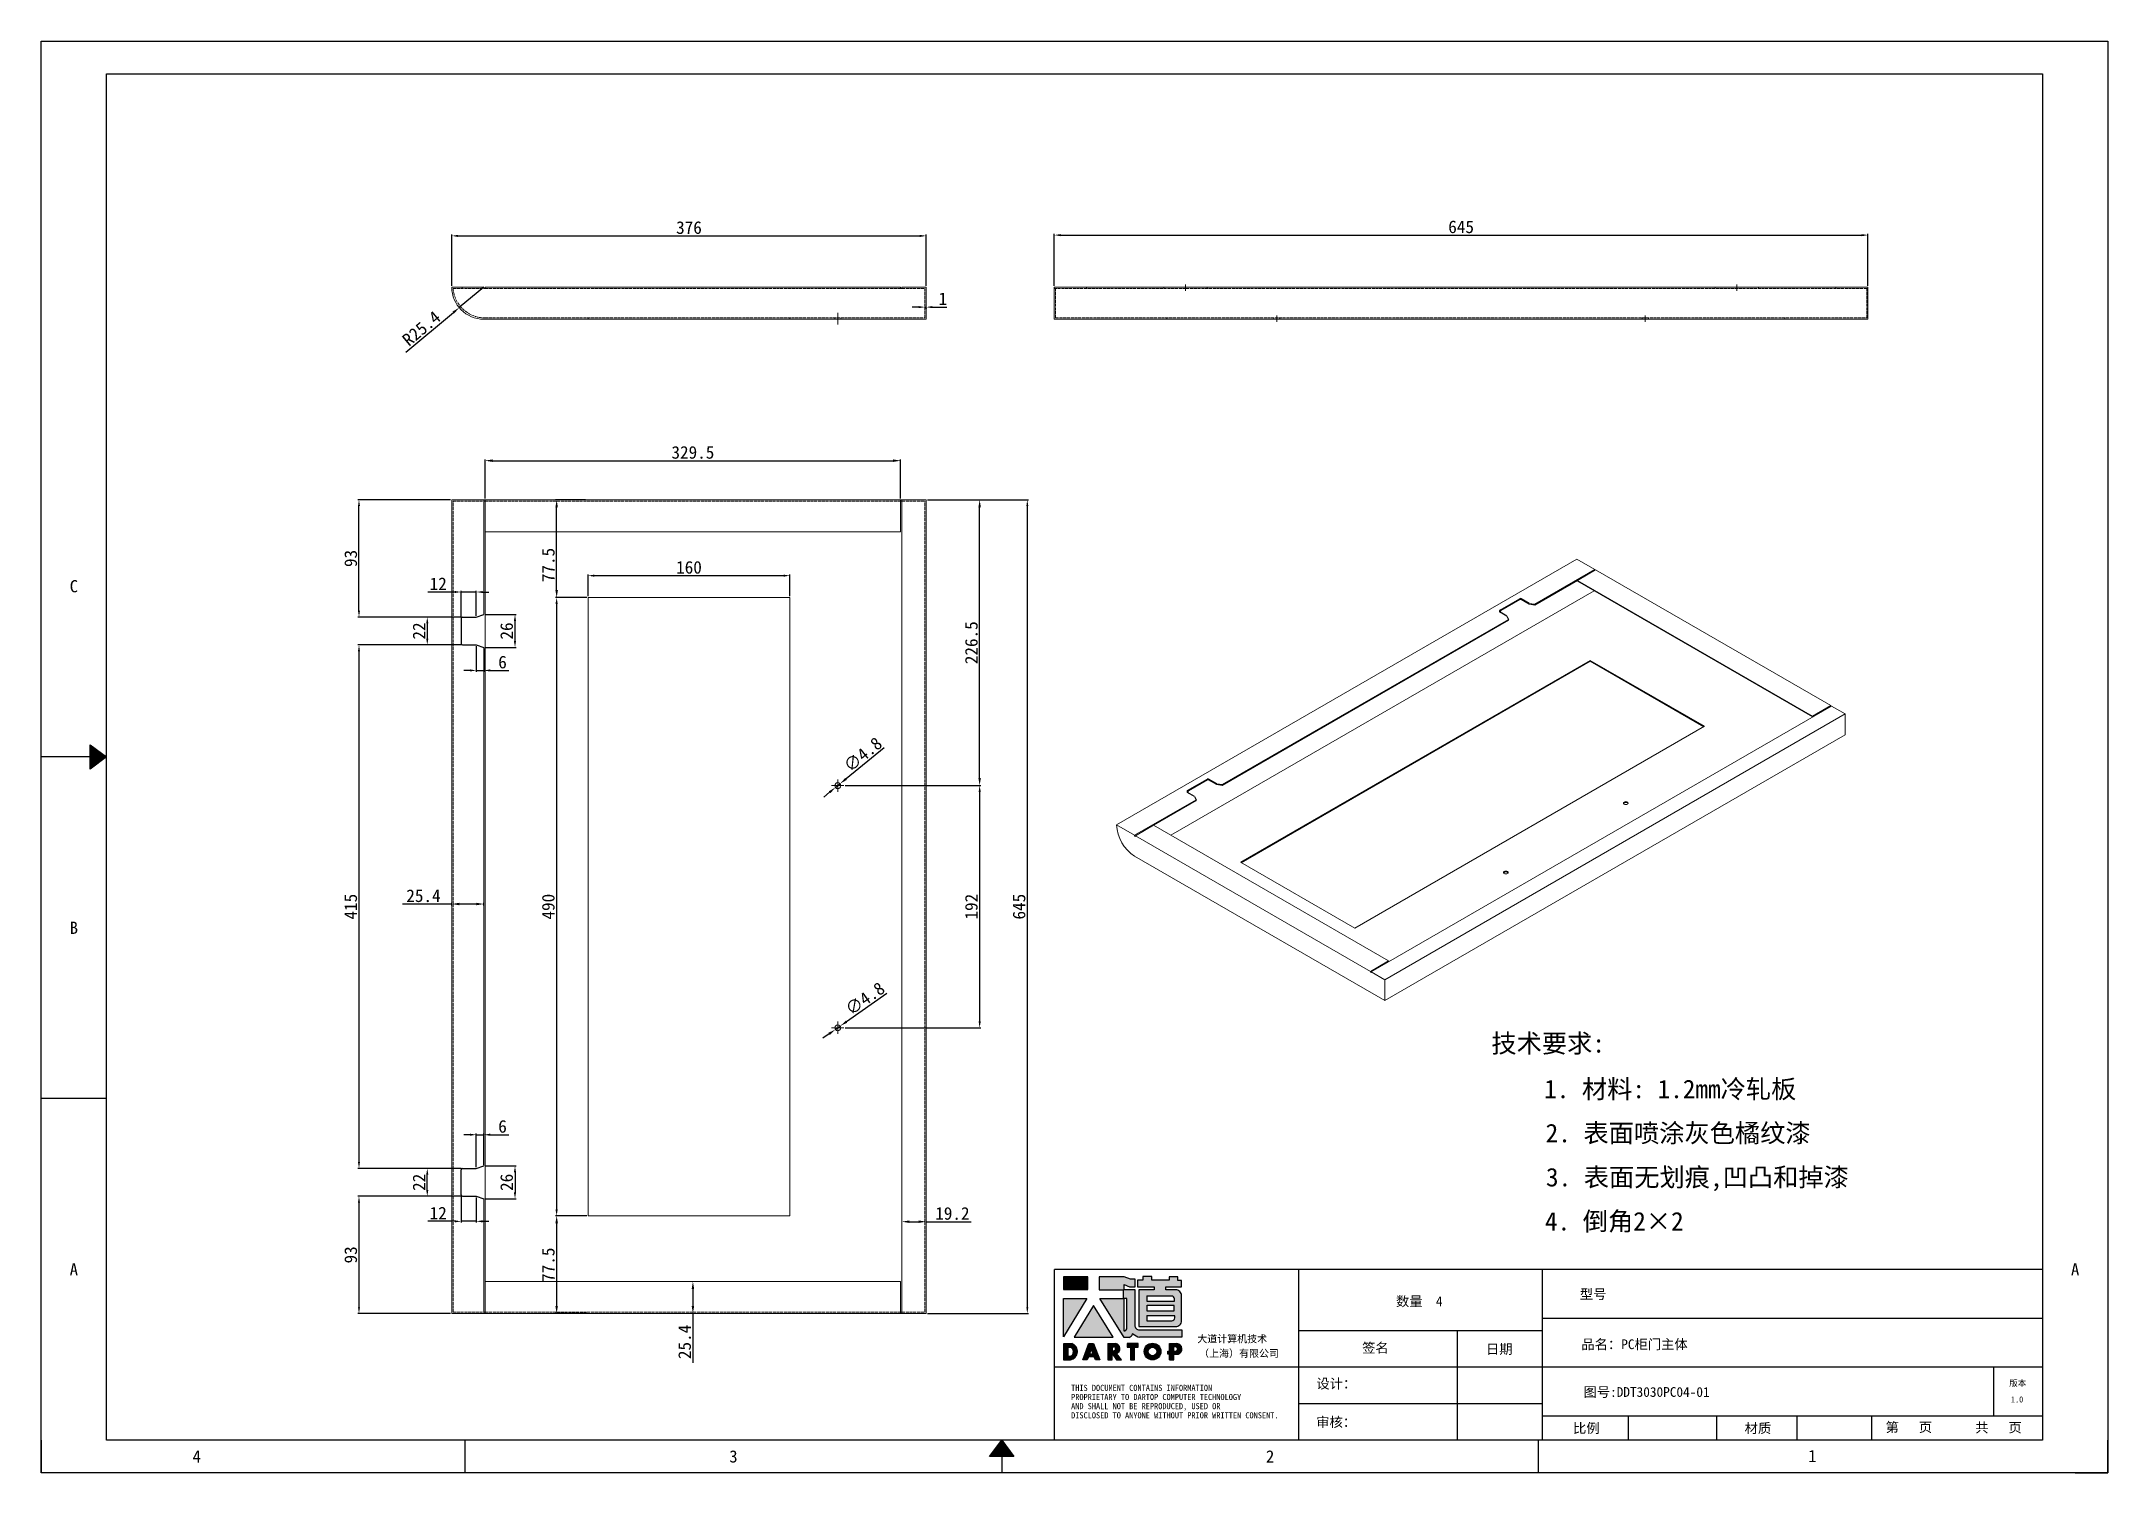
# Model space of a CAD drawing. Header units: millimetres. Extents: x 12436 to 30221, y 8547 to 23793.
# Drawn here: x 14394 to 16032, y 11352 to 12486 of the extents above; entities that cross this region are included whole.
import ezdxf
from ezdxf.enums import TextEntityAlignment as Align

# ---------------------------------------------------------------- set-up
doc = ezdxf.new("R2010")
doc.units = ezdxf.units.MM
doc.header["$PDSIZE"] = -1
for name, pattern in [('ACAD_ISO02W100', [15, 12, -3]), ('CENTER', [10.16, 6.35, -1.27, 1.27, -1.27]), ('CENTERX2', [20.32, 12.7, -2.54, 2.54, -2.54]), ('DOT', [0.25, 0, -0.25]), ('HIDDEN', [1.905, 1.27, -0.635])]:
    doc.linetypes.add(name, pattern=pattern)
for name, color, linetype in [('4', 7, 'Continuous'), ('print', 30, 'Continuous'), ('点画线', 1, 'CENTER'), ('虚线', 6, 'ACAD_ISO02W100')]:
    doc.layers.add(name, color=color, linetype=linetype)
doc.styles.add('Dartop', font='SIMFANG.TTF')
doc.styles.add('HZ', font='SimSun.ttf')
doc.styles.add('hzHT', font='SIMHEI.TTF')
doc.dimstyles.new('0', dxfattribs={"dimtxt": 10, "dimasz": 5, "dimexe": 1, "dimexo": 1, "dimgap": 1.524, "dimtad": 1, "dimdec": 0, "dimzin": 0, "dimdsep": 46, "dimtxsty": 'Standard', "dimcen": 2.5, "dimclrd": 4, "dimclre": 4, "dimclrt": 4, "dimadec": 0, "dimazin": 0, "dimtfac": 1, "dimtdec": 0, "dimtmove": 0, "dimatfit": 3, "dimfxl": 1, "dimtzin": 0, "dimarcsym": 0})
doc.dimstyles.new('副本 ISO-25', dxfattribs={"dimtxt": 10, "dimasz": 6, "dimexe": 1, "dimexo": 1, "dimgap": 1.524, "dimtad": 1, "dimdec": 1, "dimzin": 0, "dimdsep": 46, "dimtxsty": 'Standard', "dimcen": 2.5, "dimclrd": 4, "dimclre": 4, "dimclrt": 4, "dimadec": 0, "dimazin": 0, "dimtfac": 1, "dimtdec": 1, "dimtmove": 0, "dimatfit": 3, "dimfxl": 1, "dimtzin": 0, "dimarcsym": 0})

msp = doc.modelspace()

# ---------------------------------------------------------------- texts
at = {"color": 0}
for s, height, style, p in [('C', 9.669, 'Dartop', (14419.866, 12054.596)), ('B', 9.669, 'Dartop', (14419.866, 11783.861)), ('A', 9.669, 'Dartop', (14419.866, 11513.125)), ('A', 9.669, 'Dartop', (16006.352, 11513.125)), ('数量  4', 7.7353, 'hzHT', (15486.402, 11487.769)), ('型号', 7.7353, 'hzHT', (15624.266, 11493.449)), ('签名', 7.7353, 'hzHT', (15451.655, 11450.905)), ('日期', 7.7353, 'hzHT', (15549.807, 11449.953)), ('品名：PC柜门主体  ', 7.73531, 'hzHT', (15662.315, 11453.739)), ('图号:DDT3030PC04-01', 7.73531, 'hzHT', (15666.579, 11415.93)), ('版本', 4.8346, 'hzHT', (15960.857, 11422.937)), ('1.0', 4.8346, 'Dartop', (15960.275, 11410.017)), ('比例', 7.7353, 'hzHT', (15618.872, 11387.225)), ('材质', 7.7353, 'hzHT', (15754.872, 11387.225)), ('第   页', 7.7353, 'hzHT', (15874.531, 11388.027)), ('共   页', 7.7353, 'hzHT', (15945.587, 11387.745)), ('4', 9.669, 'Dartop', (14517.306, 11364.865)), ('3', 9.669, 'Dartop', (14942.748, 11364.865)), ('2', 9.669, 'Dartop', (15368.189, 11364.865)), ('1', 9.669, 'Dartop', (15798.039, 11365.172))]:
    msp.add_text(s, height=height, dxfattribs=dict(at, style=style)).set_placement(p, align=Align.MIDDLE_CENTER)
at = {"style": 'HZ'}
for s, height, p in [('技术要求:', 14.6765, (15588.571, 11692.239)), ('     1. 材料: 1.2mm冷轧板', 14.67648, (15660.405, 11656.088)), ('    2. 表面喷涂灰色橘纹漆', 14.67648, (15671.687, 11621.144)), ('3. 表面无划痕,凹凸和掉漆', 14.67648, (15706.924, 11586.2)), ('4. 倒角2×2         ', 14.67648, (15685.968, 11551.256))]:
    msp.add_text(s, height=height, dxfattribs=at).set_placement(p, align=Align.MIDDLE_CENTER)
at = {"color": 0, "style": 'hzHT'}
for s, height, p in [('THIS DOCUMENT CONTAINS INFORMATION', 4.83457, (15210.42, 11416.772)), ('设计：', 7.7353, (15404.796, 11418.677)), ('AND SHALL NOT BE REPRODUCED, USED OR', 4.83457, (15210.42, 11402.269)), ('PROPRIETARY TO DARTOP COMPUTER TECHNOLOGY', 4.83457, (15210.42, 11409.521)), ('DISCLOSED TO ANYONE WITHOUT PRIOR WRITTEN CONSENT.', 4.83457, (15210.42, 11395.017)), ('审核：', 7.7353, (15404.68, 11388.217))]:
    msp.add_text(s, height=height, dxfattribs=at).set_placement(p)
at = {"layer": '4', "color": 0, "style": 'hzHT'}
for s, p in [('大道计算机技术', (15310.412, 11455.172)), ('（上海）有限公司', (15311.872, 11443.609))]:
    msp.add_text(s, height=5.8015, dxfattribs=at).set_placement(p)

# ---------------------------------------------------------------- blocks, each defined once
blk = doc.blocks.new('SW_CENTERMARKSYMBOL_1')
at = {"color": 0, "linetype": 'Continuous', "lineweight": 0}
for p, q in [((-2.5, 0), (-4.9, 0)), ((0, 0), (-2.5, 0)), ((0, 2.5), (0, 4.9)), ((0, 0), (0, 2.5)), ((0, 0), (0, -2.5)), ((0, 0), (2.5, 0)), ((2.5, 0), (4.9, 0)), ((0, -2.5), (0, -4.9))]:
    blk.add_line(p, q, dxfattribs=at)
blk = doc.blocks.new('*D479')
at = {"color": 4, "lineweight": -2}
for p, q in [((14744.9, 12291.6), (14725.4, 12275.4)), ((14683.1, 12240.1), (14720.8, 12271.5))]:
    blk.add_line(p, q, dxfattribs=at)
at = {"color": 4}
blk.add_solid([(14720.1, 12272.3), (14721.4, 12270.8), (14725.4, 12275.4)], dxfattribs=at)
at = {"layer": 'Defpoints', "color": 0}
for p in [(14744.9, 12291.6), (14725.4, 12275.4)]:
    blk.add_point(p, dxfattribs=at)
at = {"color": 4, "lineweight": 9, "insert": (14695.4, 12258.9), "char_height": 10, "attachment_point": 5, "rotation": 39.8161}
blk.add_mtext('R25.4', dxfattribs=at)
blk = doc.blocks.new('*D480')
at = {"color": 4, "lineweight": -2}
for p, q in [((14719.5, 12292.6), (14719.5, 12333.3)), ((14724.5, 12332.3), (15090.5, 12332.3)), ((15095.5, 12292.6), (15095.5, 12333.3))]:
    blk.add_line(p, q, dxfattribs=at)
at = {"color": 4}
for points in [[(14724.5, 12333.1), (14724.5, 12331.4), (14719.5, 12332.3)], [(15090.5, 12333.1), (15090.5, 12331.4), (15095.5, 12332.3)]]:
    blk.add_solid(points, dxfattribs=at)
at = {"layer": 'Defpoints', "color": 0}
for p in [(15095.5, 12332.3), (14719.5, 12291.6), (15095.5, 12291.6)]:
    blk.add_point(p, dxfattribs=at)
at = {"color": 4, "lineweight": 9, "insert": (14907.5, 12338.8), "char_height": 10, "attachment_point": 5}
blk.add_mtext('376', dxfattribs=at)
blk = doc.blocks.new('*D481')
at = {"color": 4, "lineweight": -2}
for p, q in [((15197.1, 12292.6), (15197.1, 12333.9)), ((15202.1, 12332.9), (15837.1, 12332.9)), ((15842.1, 12292.6), (15842.1, 12333.9))]:
    blk.add_line(p, q, dxfattribs=at)
at = {"color": 4}
for points in [[(15202.1, 12333.7), (15202.1, 12332), (15197.1, 12332.9)], [(15837.1, 12333.7), (15837.1, 12332), (15842.1, 12332.9)]]:
    blk.add_solid(points, dxfattribs=at)
at = {"layer": 'Defpoints', "color": 0}
for p in [(15842.1, 12332.9), (15197.1, 12291.6), (15842.1, 12291.6)]:
    blk.add_point(p, dxfattribs=at)
at = {"color": 4, "lineweight": 9, "insert": (15519.6, 12339.4), "char_height": 10, "attachment_point": 5}
blk.add_mtext('645', dxfattribs=at)
blk = doc.blocks.new('*D482')
at = {"color": 4, "lineweight": -2}
for p, q in [((15096.5, 12123.1), (15176.7, 12123.1)), ((15175.7, 12118.1), (15175.7, 11483.1)), ((15096.5, 11478.1), (15176.7, 11478.1))]:
    blk.add_line(p, q, dxfattribs=at)
at = {"color": 4}
for points in [[(15174.9, 12118.1), (15176.5, 12118.1), (15175.7, 12123.1)], [(15174.9, 11483.1), (15176.5, 11483.1), (15175.7, 11478.1)]]:
    blk.add_solid(points, dxfattribs=at)
at = {"layer": 'Defpoints', "color": 0}
for p in [(15095.5, 12123.1), (15095.5, 11478.1), (15175.7, 11478.1)]:
    blk.add_point(p, dxfattribs=at)
at = {"color": 4, "lineweight": 9, "insert": (15169.2, 11800.6), "char_height": 10, "attachment_point": 5, "rotation": 90}
blk.add_mtext('645', dxfattribs=at)
blk = doc.blocks.new('*D483')
at = {"color": 4, "lineweight": -2}
for p, q in [((14745.8, 12124.1), (14745.8, 12155.1)), ((15075.3, 12124.1), (15075.3, 12155.1)), ((14751.8, 12154.1), (15069.3, 12154.1))]:
    blk.add_line(p, q, dxfattribs=at)
at = {"color": 4}
for points in [[(14751.8, 12155.1), (14751.8, 12153.1), (14745.8, 12154.1)], [(15069.3, 12155.1), (15069.3, 12153.1), (15075.3, 12154.1)]]:
    blk.add_solid(points, dxfattribs=at)
at = {"layer": 'Defpoints', "color": 0}
for p in [(15075.3, 12154.1), (14745.8, 12123.1), (15075.3, 12123.1)]:
    blk.add_point(p, dxfattribs=at)
at = {"color": 4, "lineweight": 9, "insert": (14910.6, 12160.6), "char_height": 10, "attachment_point": 5}
blk.add_mtext('329.5', dxfattribs=at)
blk = doc.blocks.new('*D484')
at = {"color": 4, "lineweight": -2}
for p, q in [((15062.2, 11926.6), (15032, 11901.9)), ((15023.6, 11895.1), (15027.3, 11898.1)), ((15019, 11891.3), (15014.3, 11887.5))]:
    blk.add_line(p, q, dxfattribs=at)
at = {"color": 4}
for points in [[(15018.3, 11892), (15019.6, 11890.5), (15023.6, 11895.1)], [(15031.4, 11902.7), (15032.6, 11901.1), (15027.3, 11898.1)]]:
    blk.add_solid(points, dxfattribs=at)
at = {"layer": 'Defpoints', "color": 0}
for p in [(15023.6, 11895.1), (15027.3, 11898.1)]:
    blk.add_point(p, dxfattribs=at)
at = {"color": 4, "lineweight": 9, "insert": (15045.3, 11921.2), "char_height": 10, "attachment_point": 5, "rotation": 39.2438}
blk.add_mtext('∅4.8', dxfattribs=at)
blk = doc.blocks.new('*D485')
at = {"color": 4, "lineweight": -2}
for p, q in [((15064.3, 11731.9), (15032.4, 11709.4)), ((15018.6, 11699.7), (15013.7, 11696.3)), ((15023.5, 11703.2), (15027.4, 11706))]:
    blk.add_line(p, q, dxfattribs=at)
at = {"color": 4}
for points in [[(15018, 11700.6), (15019.2, 11698.9), (15023.5, 11703.2)], [(15031.8, 11710.2), (15032.9, 11708.6), (15027.4, 11706)]]:
    blk.add_solid(points, dxfattribs=at)
at = {"layer": 'Defpoints', "color": 0}
for p in [(15023.5, 11703.2), (15027.4, 11706)]:
    blk.add_point(p, dxfattribs=at)
at = {"color": 4, "lineweight": 9, "insert": (15047, 11727.7), "char_height": 10, "attachment_point": 5, "rotation": 35.1368}
blk.add_mtext('∅4.8', dxfattribs=at)
blk = doc.blocks.new('*D486')
at = {"color": 4, "lineweight": -2}
for p, q in [((15032.4, 11896.6), (15138.9, 11896.6)), ((15137.9, 11891.6), (15137.9, 11709.6)), ((15031.4, 11704.6), (15138.9, 11704.6))]:
    blk.add_line(p, q, dxfattribs=at)
at = {"color": 4}
for points in [[(15137.1, 11891.6), (15138.8, 11891.6), (15137.9, 11896.6)], [(15137.1, 11709.6), (15138.8, 11709.6), (15137.9, 11704.6)]]:
    blk.add_solid(points, dxfattribs=at)
at = {"layer": 'Defpoints', "color": 0}
for p in [(15031.4, 11896.6), (15030.4, 11704.6), (15137.9, 11704.6)]:
    blk.add_point(p, dxfattribs=at)
at = {"color": 4, "lineweight": 9, "insert": (15131.4, 11800.6), "char_height": 10, "attachment_point": 5, "rotation": 90}
blk.add_mtext('192', dxfattribs=at)
blk = doc.blocks.new('*D487')
at = {"color": 4, "lineweight": -2}
for p, q in [((15096.5, 12123.1), (15138.9, 12123.1)), ((15137.9, 11902.6), (15137.9, 12117.1)), ((15031.4, 11896.6), (15138.9, 11896.6))]:
    blk.add_line(p, q, dxfattribs=at)
at = {"color": 4}
for points in [[(15136.9, 12117.1), (15138.9, 12117.1), (15137.9, 12123.1)], [(15136.9, 11902.6), (15138.9, 11902.6), (15137.9, 11896.6)]]:
    blk.add_solid(points, dxfattribs=at)
at = {"layer": 'Defpoints', "color": 0}
for p in [(15095.5, 12123.1), (15137.9, 12123.1), (15030.4, 11896.6)]:
    blk.add_point(p, dxfattribs=at)
at = {"color": 4, "lineweight": 9, "insert": (15131.4, 12009.8), "char_height": 10, "attachment_point": 5, "rotation": 90}
blk.add_mtext('226.5', dxfattribs=at)
blk = doc.blocks.new('*D488')
at = {"color": 4, "lineweight": -2}
for p, q in [((14827.5, 12046.6), (14827.5, 12064)), ((14832.5, 12063), (14982.5, 12063)), ((14987.5, 12046.6), (14987.5, 12064))]:
    blk.add_line(p, q, dxfattribs=at)
at = {"color": 4}
for points in [[(14832.5, 12063.8), (14832.5, 12062.1), (14827.5, 12063)], [(14982.5, 12063.8), (14982.5, 12062.1), (14987.5, 12063)]]:
    blk.add_solid(points, dxfattribs=at)
at = {"layer": 'Defpoints', "color": 0}
for p in [(14987.5, 12063), (14827.5, 12045.6), (14987.5, 12045.6)]:
    blk.add_point(p, dxfattribs=at)
at = {"color": 4, "lineweight": 9, "insert": (14907.5, 12069.5), "char_height": 10, "attachment_point": 5}
blk.add_mtext('160', dxfattribs=at)
blk = doc.blocks.new('*D489')
at = {"color": 4, "lineweight": -2}
for p, q in [((14826.5, 12045.6), (14801.6, 12045.6)), ((14802.6, 12040.6), (14802.6, 11560.6)), ((14826.5, 11555.6), (14801.6, 11555.6))]:
    blk.add_line(p, q, dxfattribs=at)
at = {"color": 4}
for points in [[(14801.7, 12040.6), (14803.4, 12040.6), (14802.6, 12045.6)], [(14801.7, 11560.6), (14803.4, 11560.6), (14802.6, 11555.6)]]:
    blk.add_solid(points, dxfattribs=at)
at = {"layer": 'Defpoints', "color": 0}
for p in [(14827.5, 12045.6), (14802.6, 11555.6), (14827.5, 11555.6)]:
    blk.add_point(p, dxfattribs=at)
at = {"color": 4, "lineweight": 9, "insert": (14796, 11800.6), "char_height": 10, "attachment_point": 5, "rotation": 90}
blk.add_mtext('490', dxfattribs=at)
blk = doc.blocks.new('*D490')
at = {"color": 4, "lineweight": -2}
for p, q in [((14825.5, 12123.1), (14801.6, 12123.1)), ((14802.6, 12051.6), (14802.6, 12117.1)), ((14826.5, 12045.6), (14801.6, 12045.6))]:
    blk.add_line(p, q, dxfattribs=at)
at = {"color": 4}
for points in [[(14801.6, 12117.1), (14803.6, 12117.1), (14802.6, 12123.1)], [(14801.6, 12051.6), (14803.6, 12051.6), (14802.6, 12045.6)]]:
    blk.add_solid(points, dxfattribs=at)
at = {"layer": 'Defpoints', "color": 0}
for p in [(14802.6, 12123.1), (14826.5, 12123.1), (14827.5, 12045.6)]:
    blk.add_point(p, dxfattribs=at)
at = {"color": 4, "lineweight": 9, "insert": (14796, 12071.4), "char_height": 10, "attachment_point": 5, "rotation": 90}
blk.add_mtext('77.5', dxfattribs=at)
blk = doc.blocks.new('*D491')
at = {"color": 4, "lineweight": -2}
for p, q in [((15076.3, 11550.1), (15076.3, 11549.9)), ((15082.3, 11550.9), (15089.5, 11550.9)), ((15095.5, 11550.9), (15131.2, 11550.9)), ((15095.5, 11550.1), (15095.5, 11549.9))]:
    blk.add_line(p, q, dxfattribs=at)
at = {"color": 4}
for points in [[(15082.3, 11551.9), (15082.3, 11549.9), (15076.3, 11550.9)], [(15089.5, 11551.9), (15089.5, 11549.9), (15095.5, 11550.9)]]:
    blk.add_solid(points, dxfattribs=at)
at = {"layer": 'Defpoints', "color": 0}
for p in [(15076.3, 11551.1), (15095.5, 11551.1), (15095.5, 11550.9)]:
    blk.add_point(p, dxfattribs=at)
at = {"color": 4, "lineweight": 9, "insert": (15116.3, 11557.4), "char_height": 10, "attachment_point": 5}
blk.add_mtext('19.2', dxfattribs=at)
blk = doc.blocks.new('*D492')
at = {"color": 4, "lineweight": -2}
for p, q in [((14910.6, 11497.5), (14910.6, 11484.1)), ((14910.6, 11478.1), (14910.6, 11439))]:
    blk.add_line(p, q, dxfattribs=at)
at = {"color": 4}
for points in [[(14909.6, 11497.5), (14911.6, 11497.5), (14910.6, 11503.5)], [(14909.6, 11484.1), (14911.6, 11484.1), (14910.6, 11478.1)]]:
    blk.add_solid(points, dxfattribs=at)
at = {"layer": 'Defpoints', "color": 0}
for p in [(14910.6, 11503.5), (14910.6, 11478.1), (14910.6, 11478.1)]:
    blk.add_point(p, dxfattribs=at)
at = {"color": 4, "lineweight": 9, "insert": (14904.1, 11455.6), "char_height": 10, "attachment_point": 5, "rotation": 90}
blk.add_mtext('25.4', dxfattribs=at)
blk = doc.blocks.new('*D493')
at = {"color": 4, "lineweight": -2}
for p, q in [((14719.5, 11802.7), (14680.4, 11802.7)), ((14719.5, 11801.6), (14719.5, 11803.7)), ((14738.9, 11802.7), (14725.5, 11802.7)), ((14744.9, 11801.6), (14744.9, 11803.7))]:
    blk.add_line(p, q, dxfattribs=at)
at = {"color": 4}
for points in [[(14725.5, 11803.7), (14725.5, 11801.7), (14719.5, 11802.7)], [(14738.9, 11803.7), (14738.9, 11801.7), (14744.9, 11802.7)]]:
    blk.add_solid(points, dxfattribs=at)
at = {"layer": 'Defpoints', "color": 0}
for p in [(14719.5, 11802.7), (14719.5, 11800.6), (14744.9, 11800.6)]:
    blk.add_point(p, dxfattribs=at)
at = {"color": 4, "lineweight": 9, "insert": (14697, 11809.2), "char_height": 10, "attachment_point": 5}
blk.add_mtext('25.4', dxfattribs=at)
blk = doc.blocks.new('*D494')
at = {"color": 4, "lineweight": -2}
for p, q in [((15089.5, 12275.8), (15084.5, 12275.8)), ((15094.5, 12275.8), (15095.5, 12275.8)), ((15094.5, 12274.9), (15094.5, 12274.8)), ((15095.5, 12274.9), (15095.5, 12274.8)), ((15100.5, 12275.8), (15111.9, 12275.8))]:
    blk.add_line(p, q, dxfattribs=at)
at = {"color": 4}
for points in [[(15089.5, 12276.7), (15089.5, 12275), (15094.5, 12275.8)], [(15100.5, 12276.7), (15100.5, 12275), (15095.5, 12275.8)]]:
    blk.add_solid(points, dxfattribs=at)
at = {"layer": 'Defpoints', "color": 0}
for p in [(15094.5, 12275.9), (15095.5, 12275.9), (15095.5, 12275.8)]:
    blk.add_point(p, dxfattribs=at)
at = {"color": 4, "lineweight": 9, "insert": (15108.7, 12282.4), "char_height": 10, "attachment_point": 5}
blk.add_mtext('1', dxfattribs=at)
blk = doc.blocks.new('*D503')
at = {"color": 4, "lineweight": -2}
for p, q in [((14826.5, 11555.6), (14801.6, 11555.6)), ((14802.6, 11549.6), (14802.6, 11484.1)), ((14826.5, 11478.1), (14801.6, 11478.1))]:
    blk.add_line(p, q, dxfattribs=at)
at = {"color": 4}
for points in [[(14801.6, 11549.6), (14803.6, 11549.6), (14802.6, 11555.6)], [(14801.6, 11484.1), (14803.6, 11484.1), (14802.6, 11478.1)]]:
    blk.add_solid(points, dxfattribs=at)
at = {"layer": 'Defpoints', "color": 0}
for p in [(14827.5, 11555.6), (14802.6, 11478.1), (14827.5, 11478.1)]:
    blk.add_point(p, dxfattribs=at)
at = {"color": 4, "lineweight": 9, "insert": (14796, 11516.8), "char_height": 10, "attachment_point": 5, "rotation": 90}
blk.add_mtext('77.5', dxfattribs=at)
blk = doc.blocks.new('*D506')
at = {"color": 4, "lineweight": -2}
for p, q in [((14718.5, 12123.1), (14644.9, 12123.1)), ((14645.9, 12035.1), (14645.9, 12118.1)), ((14726.9, 12030.1), (14644.9, 12030.1))]:
    blk.add_line(p, q, dxfattribs=at)
at = {"color": 4}
for points in [[(14645.1, 12118.1), (14646.7, 12118.1), (14645.9, 12123.1)], [(14645.1, 12035.1), (14646.7, 12035.1), (14645.9, 12030.1)]]:
    blk.add_solid(points, dxfattribs=at)
at = {"layer": 'Defpoints', "color": 0}
for p in [(14645.9, 12123.1), (14719.5, 12123.1), (14727.9, 12030.1)]:
    blk.add_point(p, dxfattribs=at)
at = {"color": 4, "lineweight": 9, "insert": (14639.4, 12076.6), "char_height": 10, "attachment_point": 5, "rotation": 90}
blk.add_mtext('93', dxfattribs=at)
blk = doc.blocks.new('*D507')
at = {"color": 4, "lineweight": -2}
for p, q in [((14726.9, 12008.1), (14644.9, 12008.1)), ((14645.9, 12003.1), (14645.9, 11598.1)), ((14726.9, 11593.1), (14644.9, 11593.1))]:
    blk.add_line(p, q, dxfattribs=at)
at = {"color": 4}
for points in [[(14645.1, 12003.1), (14646.7, 12003.1), (14645.9, 12008.1)], [(14645.1, 11598.1), (14646.7, 11598.1), (14645.9, 11593.1)]]:
    blk.add_solid(points, dxfattribs=at)
at = {"layer": 'Defpoints', "color": 0}
for p in [(14727.9, 12008.1), (14645.9, 11593.1), (14727.9, 11593.1)]:
    blk.add_point(p, dxfattribs=at)
at = {"color": 4, "lineweight": 9, "insert": (14639.4, 11800.6), "char_height": 10, "attachment_point": 5, "rotation": 90}
blk.add_mtext('415', dxfattribs=at)
blk = doc.blocks.new('*U469')
at = {"color": 254, "linetype": 'Continuous', "extrusion": (0, 0, -1)}
for points in [[(-17, 0.333), (-16.812, 0.25), (-17, 0.5)], [(-17, 0.333), (-17.188, 0.25), (-16.812, 0.25)], [(-17, 0.333), (-17, 0.5), (-17.188, 0.25)]]:
    blk.add_solid(points, dxfattribs=at)
blk = doc.blocks.new('*U468')
at = {"color": 254, "linetype": 'Continuous', "extrusion": (0, 0, -1)}
for points in [[(-0.833, 11), (-0.75, 10.812), (-0.75, 11.188)], [(-0.833, 11), (-0.75, 11.188), (-1, 11)], [(-0.833, 11), (-1, 11), (-0.75, 10.812)]]:
    blk.add_solid(points, dxfattribs=at)
blk = doc.blocks.new('dadao')
for p, q in [((48, 19.2), (44.9, 10.4)), ((44.9, 10.4), (51.2, 10.4)), ((51.2, 10.4), (48, 19.2))]:
    blk.add_line(p, q)
for points in [[(41.8, 121.6), (41.8, 143.7), (-0.4, 143.7), (-0.4, 121.6), (41.8, 121.6)], [(104.8, 122), (104.8, 130.3), (114.1, 126.3), (124.2, 126.3), (124.2, 139.6), (115.9, 139.6), (105.1, 143.9), (61.5, 143.9)], [(61.7, 144), (61.7, 121.3), (103.9, 121.3)], [(113.4, 38.7), (105.1, 38.7), (63, 106.5), (103.9, 106.5), (103.9, 120.9), (103.9, 121.3)], [(109.7, 53.6), (109.7, 106.2), (104.3, 106.2), (104.3, 50.4), (106.6, 50.4)], [(144.6, 94.4), (144.6, 84.8), (192, 84.8), (192, 94.1), (144.9, 94.1)], [(120.2, 45), (119.5, 45), (119.5, 44.6)], [(0, 28), (0, 0), (11.8, 0)], [(0.1, 28), (14, 28)], [(7.1, 21.8), (7.1, 6.1), (12, 6.1)], [(7.1, 21.8), (11.4, 21.8)], [(76.8, 28.2), (76.8, 0), (84.1, 0), (84.1, 11.1), (91.6, -0.1), (100.3, -0.1), (91.7, 11.1)], [(76.8, 28.2), (90.6, 28.2)], [(84, 22.7), (84, 15.3), (87.2, 15.3)], [(84, 22.7), (87.3, 22.7)], [(183.7, 0), (183.7, 9.6), (180.6, 9.6), (180.6, 14.9), (183.8, 14.9), (183.8, 28.1), (196.1, 28.1), (196.5, 28.1)], [(183.7, 0), (190.9, 0), (190.9, 9.6), (198.8, 9.6)], [(194.9, 22.3), (190.8, 22.3), (190.8, 15), (194.4, 15)]]:
    blk.add_lwpolyline(points)
blk.add_lwpolyline([(137.1, 144.2), (137.1, 137.9), (128.3, 137.9), (128.3, 126.5), (157.3, 126.5), (157.3, 121.5), (130.3, 121.5), (130.3, 57.5), (194.4, 57.5, 0.414214), (204.4, 67.5), (204.4, 111.3, 0.414214), (194.4, 121.3), (177.5, 121.3), (177.5, 126.3), (204.7, 126.3), (204.7, 137.7), (198.2, 137.7), (198.2, 143.9), (183.3, 143.9), (183.3, 138), (153, 138), (153, 144.2), (137.1, 144.2)], format="xyb", close=True)
for points in [[(104.8, 122), (123.4, 122), (123.4, 60, 0.414214), (131.4, 52), (204.8, 52), (204.8, 39.1), (131.7, 39.1)], [(144.3, 110.8), (144.3, 101.8), (192.3, 101.8), (192.3, 105.5, 0.414214), (187.3, 110.5), (144.3, 110.5)], [(144.6, 77), (144.6, 67.5), (187.6, 67.5, 0.414214), (192.6, 72.5), (192.6, 76.4), (144.6, 76.4)]]:
    blk.add_lwpolyline(points, format="xyb")
for points in [[(-0.3, 106.2), (40.4, 106.2), (-0.3, 39.7), (-0.3, 106.2)], [(51.7, 94.1), (18.4, 39.3), (86.2, 39.3)], [(43.8, 28.2), (51.8, 28.2), (62.6, -0.1), (55, -0.1), (53.2, 5), (42.9, 5), (41.1, 0), (33.6, 0)], [(110, 28.1), (110, 21.9), (116, 21.9), (116, -0.1), (123.2, -0.1), (123.2, 22), (129.2, 22), (129.2, 28.1), (110, 28.1)]]:
    blk.add_lwpolyline(points, close=True)
for radius in [14.5, 7.44]:
    blk.add_circle((154.2, 14.2), radius)
for centre, radius, start, end in [((99.2, 60.7), 12.6, 305.6399, 325.969), ((111.6, 46.7), 8.19, 282.9811, 347.6627), ((136, 61.7), 22.9, 226.7358, 259.3209), ((8.5, 13.9), 8.49, 294.2143, 69.7177), ((9.6, 14.2), 14.4, 278.6604, 72.3203), ((86.4, 19), 3.8, 282.527, 76.7196), ((88.6, 19.4), 8.95, 290.6073, 77.2124), ((193.7, 18.7), 3.8, 280.9891, 72.5513), ((195.7, 18.6), 9.51, 288.8959, 85.2442)]:
    blk.add_arc(centre, radius, start, end)
blk = doc.blocks.new('*D526')
at = {"color": 4, "lineweight": -2}
for p, q in [((14726.9, 12030.1), (14699, 12030.1)), ((14700, 12025.1), (14700, 12013.1)), ((14726.9, 12008.1), (14699, 12008.1))]:
    blk.add_line(p, q, dxfattribs=at)
at = {"color": 4}
for points in [[(14699.2, 12025.1), (14700.9, 12025.1), (14700, 12030.1)], [(14699.2, 12013.1), (14700.9, 12013.1), (14700, 12008.1)]]:
    blk.add_solid(points, dxfattribs=at)
at = {"layer": 'Defpoints', "color": 0}
for p in [(14727.9, 12030.1), (14700, 12008.1), (14727.9, 12008.1)]:
    blk.add_point(p, dxfattribs=at)
at = {"color": 4, "lineweight": 9, "insert": (14693.5, 12019.1), "char_height": 10, "attachment_point": 5, "rotation": 90}
blk.add_mtext('22', dxfattribs=at)
blk = doc.blocks.new('*D527')
at = {"color": 4, "lineweight": -2}
for p, q in [((14726.9, 11571.1), (14644.9, 11571.1)), ((14645.9, 11566.1), (14645.9, 11483.1)), ((14718.5, 11478.1), (14644.9, 11478.1))]:
    blk.add_line(p, q, dxfattribs=at)
at = {"color": 4}
for points in [[(14645.1, 11566.1), (14646.7, 11566.1), (14645.9, 11571.1)], [(14645.1, 11483.1), (14646.7, 11483.1), (14645.9, 11478.1)]]:
    blk.add_solid(points, dxfattribs=at)
at = {"layer": 'Defpoints', "color": 0}
for p in [(14727.9, 11571.1), (14645.9, 11478.1), (14719.5, 11478.1)]:
    blk.add_point(p, dxfattribs=at)
at = {"color": 4, "lineweight": 9, "insert": (14639.4, 11524.6), "char_height": 10, "attachment_point": 5, "rotation": 90}
blk.add_mtext('93', dxfattribs=at)
blk = doc.blocks.new('*D528')
at = {"color": 4, "lineweight": -2}
for p, q in [((14721.9, 12050), (14700.5, 12050)), ((14726.9, 12030.1), (14726.9, 12051)), ((14738.9, 12050), (14726.9, 12050)), ((14738.9, 12031.1), (14738.9, 12051)), ((14743.9, 12050), (14748.9, 12050))]:
    blk.add_line(p, q, dxfattribs=at)
at = {"color": 4}
for points in [[(14721.9, 12050.8), (14721.9, 12049.2), (14726.9, 12050)], [(14743.9, 12050.8), (14743.9, 12049.2), (14738.9, 12050)]]:
    blk.add_solid(points, dxfattribs=at)
at = {"layer": 'Defpoints', "color": 0}
for p in [(14726.9, 12050), (14726.9, 12029.1), (14738.9, 12030.1)]:
    blk.add_point(p, dxfattribs=at)
at = {"color": 4, "lineweight": 9, "insert": (14708.7, 12056.5), "char_height": 10, "attachment_point": 5}
blk.add_mtext('12', dxfattribs=at)
blk = doc.blocks.new('*D529')
at = {"color": 4, "lineweight": -2}
for p, q in [((14745.9, 12032.1), (14770.6, 12032.1)), ((14769.6, 12011.1), (14769.6, 12027.1)), ((14745.9, 12006.1), (14770.6, 12006.1))]:
    blk.add_line(p, q, dxfattribs=at)
at = {"color": 4}
for points in [[(14768.7, 12027.1), (14770.4, 12027.1), (14769.6, 12032.1)], [(14768.7, 12011.1), (14770.4, 12011.1), (14769.6, 12006.1)]]:
    blk.add_solid(points, dxfattribs=at)
at = {"layer": 'Defpoints', "color": 0}
for p in [(14744.9, 12032.1), (14769.6, 12032.1), (14744.9, 12006.1)]:
    blk.add_point(p, dxfattribs=at)
at = {"color": 4, "lineweight": 9, "insert": (14763, 12019.1), "char_height": 10, "attachment_point": 5, "rotation": 90}
blk.add_mtext('26', dxfattribs=at)
blk = doc.blocks.new('*D530')
at = {"color": 4, "lineweight": -2}
for p, q in [((14738.9, 12007.1), (14738.9, 11986.8)), ((14744.9, 12005.1), (14744.9, 11986.8)), ((14733.9, 11987.8), (14728.9, 11987.8)), ((14738.9, 11987.8), (14744.9, 11987.8)), ((14749.9, 11987.8), (14764.6, 11987.8))]:
    blk.add_line(p, q, dxfattribs=at)
at = {"color": 4}
for points in [[(14733.9, 11988.7), (14733.9, 11987), (14738.9, 11987.8)], [(14749.9, 11988.7), (14749.9, 11987), (14744.9, 11987.8)]]:
    blk.add_solid(points, dxfattribs=at)
at = {"layer": 'Defpoints', "color": 0}
for p in [(14738.9, 12008.1), (14744.9, 12006.1), (14744.9, 11987.8)]:
    blk.add_point(p, dxfattribs=at)
at = {"color": 4, "lineweight": 9, "insert": (14759.7, 11994.4), "char_height": 10, "attachment_point": 5}
blk.add_mtext('6', dxfattribs=at)
blk = doc.blocks.new('*D531')
at = {"color": 4, "lineweight": -2}
for p, q in [((14726.9, 11593.1), (14699, 11593.1)), ((14700, 11576.1), (14700, 11588.1)), ((14726.9, 11571.1), (14699, 11571.1))]:
    blk.add_line(p, q, dxfattribs=at)
at = {"color": 4}
for points in [[(14699.2, 11588.1), (14700.9, 11588.1), (14700, 11593.1)], [(14699.2, 11576.1), (14700.9, 11576.1), (14700, 11571.1)]]:
    blk.add_solid(points, dxfattribs=at)
at = {"layer": 'Defpoints', "color": 0}
for p in [(14700, 11593.1), (14727.9, 11593.1), (14727.9, 11571.1)]:
    blk.add_point(p, dxfattribs=at)
at = {"color": 4, "lineweight": 9, "insert": (14693.5, 11582.1), "char_height": 10, "attachment_point": 5, "rotation": 90}
blk.add_mtext('22', dxfattribs=at)
blk = doc.blocks.new('*D532')
at = {"color": 4, "lineweight": -2}
for p, q in [((14726.9, 11571.1), (14726.9, 11550.2)), ((14738.9, 11570.1), (14738.9, 11550.2)), ((14721.9, 11551.2), (14700.5, 11551.2)), ((14738.9, 11551.2), (14726.9, 11551.2)), ((14743.9, 11551.2), (14748.9, 11551.2))]:
    blk.add_line(p, q, dxfattribs=at)
at = {"color": 4}
for points in [[(14721.9, 11552), (14721.9, 11550.3), (14726.9, 11551.2)], [(14743.9, 11552), (14743.9, 11550.3), (14738.9, 11551.2)]]:
    blk.add_solid(points, dxfattribs=at)
at = {"layer": 'Defpoints', "color": 0}
for p in [(14726.9, 11572.1), (14738.9, 11571.1), (14726.9, 11551.2)]:
    blk.add_point(p, dxfattribs=at)
at = {"color": 4, "lineweight": 9, "insert": (14708.7, 11557.7), "char_height": 10, "attachment_point": 5}
blk.add_mtext('12', dxfattribs=at)
blk = doc.blocks.new('*D533')
at = {"color": 4, "lineweight": -2}
for p, q in [((14745.9, 11595.1), (14770.6, 11595.1)), ((14769.6, 11590.1), (14769.6, 11574.1)), ((14745.9, 11569.1), (14770.6, 11569.1))]:
    blk.add_line(p, q, dxfattribs=at)
at = {"color": 4}
for points in [[(14768.7, 11590.1), (14770.4, 11590.1), (14769.6, 11595.1)], [(14768.7, 11574.1), (14770.4, 11574.1), (14769.6, 11569.1)]]:
    blk.add_solid(points, dxfattribs=at)
at = {"layer": 'Defpoints', "color": 0}
for p in [(14744.9, 11595.1), (14744.9, 11569.1), (14769.6, 11569.1)]:
    blk.add_point(p, dxfattribs=at)
at = {"color": 4, "lineweight": 9, "insert": (14763, 11582.1), "char_height": 10, "attachment_point": 5, "rotation": 90}
blk.add_mtext('26', dxfattribs=at)
blk = doc.blocks.new('*D534')
at = {"color": 4, "lineweight": -2}
for p, q in [((14733.9, 11619.8), (14728.9, 11619.8)), ((14738.9, 11594.1), (14738.9, 11620.8)), ((14738.9, 11619.8), (14744.9, 11619.8)), ((14744.9, 11596.1), (14744.9, 11620.8)), ((14749.9, 11619.8), (14764.6, 11619.8))]:
    blk.add_line(p, q, dxfattribs=at)
at = {"color": 4}
for points in [[(14733.9, 11620.7), (14733.9, 11619), (14738.9, 11619.8)], [(14749.9, 11620.7), (14749.9, 11619), (14744.9, 11619.8)]]:
    blk.add_solid(points, dxfattribs=at)
at = {"layer": 'Defpoints', "color": 0}
for p in [(14744.9, 11619.8), (14738.9, 11593.1), (14744.9, 11595.1)]:
    blk.add_point(p, dxfattribs=at)
at = {"color": 4, "lineweight": 9, "insert": (14759.7, 11626.4), "char_height": 10, "attachment_point": 5}
blk.add_mtext('6', dxfattribs=at)

# ---------------------------------------------------------------- dimensions: what is measured, and where the dimension line sits
at = {"lineweight": 9}
for base, p1, p2, dimstyle, picture, middle in [((15095.483, 12332.253), (14719.483, 12291.642), (15095.483, 12291.642), '0', '*D480', (14907.483, 12338.777)), ((15842.107, 12332.856), (15197.107, 12291.642), (15842.107, 12291.642), '0', '*D481', (15519.607, 12339.38)), ((15095.483, 12275.834), (15094.483, 12275.912), (15095.483, 12275.912), '0', '*D494', (15108.673, 12282.358)), ((14726.883, 12049.99), (14738.883, 12030.078), (14726.883, 12029.078), '0', '*D528', (14708.692, 12056.514)), ((14719.483, 11802.663), (14744.883, 11800.578), (14719.483, 11800.578), '副本 ISO-25', '*D493', (14696.959, 11809.187)), ((14744.883, 11619.847), (14738.883, 11593.078), (14744.883, 11595.078), '0', '*D534', (14759.74, 11626.371)), ((14726.883, 11551.167), (14738.883, 11571.078), (14726.883, 11572.078), '0', '*D532', (14708.692, 11557.691)), ((15095.483, 11550.882), (15076.283, 11551.101), (15095.483, 11551.101), '副本 ISO-25', '*D491', (15116.34, 11557.406))]:
    dim = msp.add_linear_dim(base=base, p1=p1, p2=p2, dimstyle=dimstyle, dxfattribs=at)
    dim.commit()
    dim.dimension.update_dxf_attribs({"geometry": picture, "text_midpoint": middle})
dim = msp.add_radius_dim(center=(14744.883, 12291.642), mpoint=(14725.373, 12275.378), dimstyle='副本 ISO-25', dxfattribs=at)
dim.commit()
dim.dimension.update_dxf_attribs({"geometry": '*D479', "text_midpoint": (14695.445, 12258.923)})
for base, p1, p2, dimstyle, picture, middle in [((15075.283, 12154.103), (14745.804, 12123.078), (15075.283, 12123.078), '副本 ISO-25', '*D483', (14910.583, 12154.103)), ((14987.483, 12062.97), (14827.483, 12045.578), (14987.483, 12045.578), '0', '*D488', (14907.483, 12062.97)), ((14744.883, 11987.834), (14738.883, 12008.078), (14744.883, 12006.078), '0', '*D530', (14759.74, 11987.834))]:
    dim = msp.add_linear_dim(base=base, p1=p1, p2=p2, dimstyle=dimstyle, dxfattribs=at)
    dim.commit()
    dim.dimension.update_dxf_attribs({"geometry": picture, "text_midpoint": middle, "dimtype": 160})
for base, p1, p2, angle, dimstyle, picture, middle in [((14645.907, 12123.078), (14727.883, 12030.078), (14719.483, 12123.078), 90, '0', '*D506', (14639.383, 12076.578)), ((15137.94, 12123.078), (15030.383, 11896.578), (15095.483, 12123.078), 90, '副本 ISO-25', '*D487', (15131.416, 12009.828)), ((14802.553, 11555.578), (14827.483, 12045.578), (14827.483, 11555.578), 90, '0', '*D489', (14796.029, 11800.578)), ((14645.907, 11593.078), (14727.883, 12008.078), (14727.883, 11593.078), 90, '0', '*D507', (14639.383, 11800.578)), ((15137.94, 11704.578), (15031.383, 11896.578), (15030.383, 11704.578), 90, '0', '*D486', (15131.416, 11800.578)), ((14645.907, 11478.078), (14727.883, 11571.078), (14719.483, 11478.078), 270, '0', '*D527', (14639.383, 11524.578)), ((14802.553, 11478.078), (14827.483, 11555.578), (14827.483, 11478.078), 90, '副本 ISO-25', '*D503', (14796.029, 11516.828)), ((14910.583, 11478.078), (14910.583, 11503.478), (14910.583, 11478.078), 90, '副本 ISO-25', '*D492', (14904.059, 11455.554))]:
    dim = msp.add_linear_dim(base=base, p1=p1, p2=p2, angle=angle, dimstyle=dimstyle, dxfattribs=at)
    dim.commit()
    dim.dimension.update_dxf_attribs({"geometry": picture, "text_midpoint": middle})
for base, p1, p2, angle, dimstyle, picture, middle in [((14802.553, 12123.078), (14827.483, 12045.578), (14826.483, 12123.078), 90, '副本 ISO-25', '*D490', (14802.553, 12071.354)), ((15175.714, 11478.078), (15095.483, 12123.078), (15095.483, 11478.078), 90, '0', '*D482', (15175.714, 11800.578)), ((14700.039, 12008.078), (14727.883, 12030.078), (14727.883, 12008.078), 90, '0', '*D526', (14700.039, 12019.078)), ((14769.568, 12032.078), (14744.883, 12006.078), (14744.883, 12032.078), 90, '0', '*D529', (14769.568, 12019.078)), ((14700.039, 11593.078), (14727.883, 11571.078), (14727.883, 11593.078), 270, '0', '*D531', (14700.039, 11582.078)), ((14769.568, 11569.078), (14744.883, 11595.078), (14744.883, 11569.078), 270, '0', '*D533', (14769.568, 11582.078))]:
    dim = msp.add_linear_dim(base=base, p1=p1, p2=p2, angle=angle, dimstyle=dimstyle, dxfattribs=at)
    dim.commit()
    dim.dimension.update_dxf_attribs({"geometry": picture, "text_midpoint": middle, "dimtype": 160})
for p1, p2, picture, middle in [((15023.624, 11895.06), (15027.341, 11898.097), '*D484', (15045.305, 11921.194)), ((15023.52, 11703.197), (15027.445, 11705.96), '*D485', (15047.017, 11727.711))]:
    dim = msp.add_diameter_dim_2p(p1=p1, p2=p2, dimstyle='副本 ISO-25', dxfattribs=at)
    dim.commit()
    dim.dimension.update_dxf_attribs({"geometry": picture, "text_midpoint": middle})

# ---------------------------------------------------------------- hatches: boundary and pattern name
for points in [[(15223.584, 11507.137), (15204.297, 11507.137), (15204.297, 11497.061), (15223.584, 11497.061)], [(15222.963, 11490.01), (15204.349, 11490.01), (15204.349, 11459.619)], [(15228.123, 11484.495), (15212.907, 11459.417), (15243.89, 11459.417)], [(15263.563, 11454.286), (15254.758, 11454.286), (15254.758, 11451.492), (15257.505, 11451.492), (15257.505, 11441.425), (15260.795, 11441.425), (15260.795, 11451.499), (15263.563, 11451.499)]]:
    msp.add_hatch(color=0).paths.add_polyline_path(points)
h = msp.add_hatch(color=0)
h.paths.add_polyline_path([(15252.405, 11501.013), (15256.662, 11499.174), (15261.264, 11499.174), (15261.264, 11505.265), (15257.467, 11505.265), (15252.52, 11507.219), (15232.697, 11507.219), (15232.697, 11496.918), (15251.985, 11496.918), (15251.985, 11496.709), (15251.985, 11490.126), (15233.281, 11490.126), (15252.519, 11459.165), (15256.329, 11459.165, 0.27937482), (15259.11, 11461.869), (15259.11, 11462.012), (15259.446, 11462.012, 0.14314537), (15264.69, 11459.343), (15298.12, 11459.343), (15298.12, 11465.215), (15264.548, 11465.215, -0.41421356), (15260.891, 11468.872), (15260.891, 11497.243), (15252.405, 11497.243)])
h.paths.add_polyline_path([(15252.179, 11489.994), (15254.63, 11489.994), (15254.63, 11465.964, -0.08893574), (15253.21, 11464.503), (15252.171, 11464.503)], flags=16)
h = msp.add_hatch(color=0)
h.paths.add_polyline_path([(15298.062, 11504.412), (15295.088, 11504.412), (15295.088, 11507.242), (15288.289, 11507.242), (15288.289, 11504.554), (15274.41, 11504.554), (15274.41, 11507.383), (15267.14, 11507.383), (15267.14, 11504.501), (15263.123, 11504.501), (15263.123, 11499.285), (15276.379, 11499.285), (15276.379, 11496.978), (15264.027, 11496.978), (15264.027, 11467.769), (15293.35, 11467.769, 0.41421356), (15297.921, 11472.34), (15297.921, 11492.343, 0.41421356), (15293.35, 11496.914), (15285.598, 11496.914), (15285.598, 11499.177), (15298.062, 11499.177)])
h.paths.add_polyline_path([(15290.111, 11491.962, -0.41421356), (15292.397, 11489.676), (15292.397, 11488), (15270.443, 11488), (15270.443, 11491.962)], flags=16)
h.paths.add_polyline_path([(15292.255, 11484.463), (15292.255, 11480.219), (15270.585, 11480.219), (15270.585, 11484.463)], flags=16)
h.paths.add_polyline_path([(15292.538, 11476.399), (15292.538, 11474.581, -0.41421356), (15290.253, 11472.296), (15270.585, 11472.296), (15270.585, 11476.399)], flags=16)
h = msp.add_hatch(color=0)
h.paths.add_polyline_path([(15210.872, 11454.24), (15204.486, 11454.24), (15204.486, 11441.463), (15209.864, 11441.463, 0.79301591)])
h.paths.add_polyline_path([(15209.959, 11444.261), (15207.726, 11444.261), (15207.726, 11451.442), (15209.712, 11451.442, -0.67136089)], flags=16)
h = msp.add_hatch(color=0)
h.paths.add_polyline_path([(15228.171, 11454.345), (15224.526, 11454.345), (15219.84, 11441.45), (15223.292, 11441.45), (15224.104, 11443.735), (15228.781, 11443.735), (15229.61, 11441.422), (15233.09, 11441.422)])
h.paths.add_polyline_path([(15227.887, 11446.198), (15224.989, 11446.198), (15226.412, 11450.25)], flags=16)
h = msp.add_hatch(color=0)
h.paths.add_polyline_path([(15245.885, 11454.336), (15239.604, 11454.336), (15239.604, 11441.443), (15242.923, 11441.443), (15242.923, 11446.554), (15246.334, 11441.397), (15250.345, 11441.397), (15246.419, 11446.522, 0.74405494)])
h.paths.add_polyline_path([(15242.893, 11448.462), (15242.893, 11451.848), (15244.376, 11451.848, -0.79680897), (15244.354, 11448.462)], flags=16)
h = msp.add_hatch(color=0)
h.paths.add_polyline_path([(15268.35, 11447.936, 1), (15281.589, 11447.936, 1)])
h.paths.add_polyline_path([(15278.37, 11447.936, -1), (15271.569, 11447.936, -1)], flags=16)
h = msp.add_hatch(color=0)
h.paths.add_polyline_path([(15294.288, 11454.305), (15294.098, 11454.305), (15288.499, 11454.305), (15288.499, 11448.288), (15287.013, 11448.288), (15287.013, 11445.846), (15288.475, 11445.846), (15288.475, 11441.465), (15291.743, 11441.465), (15291.743, 11445.863), (15295.335, 11445.863, 0.81230381)])
h.paths.add_polyline_path([(15291.695, 11448.305), (15291.695, 11451.67), (15293.555, 11451.67, -0.77821343), (15293.365, 11448.305)], flags=16)

# ---------------------------------------------------------------- linework, layer by layer
at = {"color": 0, "linetype": 'DOT'}
for p, q in [((14394.082, 11377.757), (14394.082, 12460.7)), ((16032.136, 12460.7), (16032.136, 11377.757)), ((16006.352, 11351.973), (14394.082, 11351.973))]:
    msp.add_line(p, q, dxfattribs=at)
at = {"color": 0}
for p, q in [((14445.65, 11377.757), (14445.65, 12460.7)), ((15980.568, 12460.7), (15980.568, 11377.757)), ((14432.758, 11919.229), (14394.082, 11919.229)), ((14445.65, 11648.493), (14394.082, 11648.493)), ((15980.568, 11513.125), (15197.368, 11513.125)), ((15197.368, 11377.757), (15197.368, 11513.125)), ((15390.751, 11513.125), (15390.751, 11377.757)), ((15584.133, 11377.757), (15584.133, 11513.125)), ((15584.133, 11474.448), (15980.568, 11474.448)), ((15390.751, 11464.779), (15584.133, 11464.779)), ((15516.449, 11464.779), (15516.449, 11377.757)), ((15197.368, 11435.772), (15390.751, 11435.772)), ((15390.751, 11435.772), (15980.568, 11435.772)), ((15941.891, 11397.095), (15941.891, 11435.772)), ((15390.751, 11406.764), (15584.133, 11406.764)), ((15584.133, 11397.095), (15980.568, 11397.095)), ((15652.17, 11377.757), (15652.17, 11397.095)), ((15722.287, 11377.757), (15722.287, 11397.095)), ((15786.029, 11377.757), (15786.029, 11397.095)), ((15845.2, 11377.757), (15845.2, 11397.095)), ((14394.082, 11377.757), (14394.082, 11351.973)), ((15980.568, 11377.757), (14445.65, 11377.757)), ((14730.027, 11351.973), (14730.027, 11377.757)), ((15580.91, 11351.973), (15580.91, 11377.757)), ((16032.136, 11351.973), (16032.136, 11377.757)), ((14394.082, 11351.973), (14394.082, 11351.973)), ((15155.468, 11364.865), (15155.468, 11351.973)), ((16006.352, 11351.973), (16032.136, 11351.973))]:
    msp.add_line(p, q, dxfattribs=at)
for p, q in [((14445.65, 12460.7), (15980.568, 12460.7)), ((15550.498, 12035.701), (15566.099, 12044.707)), ((15566.099, 12044.054), (15551.063, 12035.374)), ((15573.511, 12041.005), (15567.099, 12044.707)), ((15573.511, 12040.352), (15567.099, 12044.054)), ((15573.511, 12041.005), (15577.957, 12040.286)), ((15577.957, 12039.633), (15573.511, 12040.352)), ((14726.883, 12029.078), (14726.883, 12009.078)), ((14727.883, 12030.078), (14738.883, 12030.078)), ((14738.883, 12030.078), (14744.883, 12032.078)), ((15555.91, 12030.844), (15550.498, 12033.968)), ((15555.91, 12030.844), (15557.155, 12028.278)), ((14727.883, 12008.078), (14738.883, 12008.078)), ((14738.883, 12008.078), (14744.883, 12006.078)), ((15302.818, 11892.718), (15318.419, 11901.724)), ((15318.419, 11901.071), (15303.384, 11892.391)), ((15325.832, 11898.023), (15319.419, 11901.724)), ((15325.832, 11897.369), (15319.419, 11901.071)), ((15325.832, 11898.023), (15330.277, 11897.304)), ((15330.277, 11896.65), (15325.832, 11897.369)), ((15308.23, 11887.861), (15302.818, 11890.986)), ((15308.23, 11887.861), (15309.476, 11885.295)), ((14726.883, 11572.078), (14726.883, 11592.078)), ((14727.883, 11593.078), (14738.883, 11593.078)), ((14738.883, 11593.078), (14744.883, 11595.078)), ((14727.883, 11571.078), (14738.883, 11571.078)), ((14738.883, 11571.078), (14744.883, 11569.078))]:
    msp.add_line(p, q)
at = {"color": 7, "linetype": 'Continuous', "lineweight": 15}
for p, q in [((14744.883, 12291.642), (14719.483, 12291.642)), ((14744.883, 12290.642), (14744.883, 12291.642)), ((14744.883, 12290.642), (14745.883, 12290.642)), ((14745.883, 12290.642), (14745.883, 12291.642)), ((15075.283, 12291.642), (14745.883, 12291.642)), ((15075.283, 12290.642), (15075.283, 12291.642)), ((15075.283, 12290.642), (15076.283, 12290.642)), ((15076.283, 12291.642), (15076.283, 12290.642)), ((15095.483, 12291.642), (15076.283, 12291.642)), ((15095.483, 12266.242), (15095.483, 12291.642)), ((15842.107, 12291.642), (15197.107, 12291.642)), ((15197.107, 12266.242), (15197.107, 12291.642)), ((15842.107, 12291.642), (15842.107, 12266.242)), ((14744.883, 12266.242), (15095.483, 12266.242)), ((15842.107, 12266.242), (15197.107, 12266.242)), ((14719.483, 11478.078), (14719.483, 12123.078)), ((14744.883, 12123.078), (14719.483, 12123.078)), ((14744.883, 12032.078), (14744.883, 12123.078)), ((14744.883, 12123.078), (14745.883, 12123.078)), ((14744.883, 12122.078), (14745.804, 12122.078)), ((14745.804, 12123.078), (14745.804, 11479.078)), ((15075.283, 12123.078), (14745.883, 12123.078)), ((15075.283, 12097.678), (15075.283, 12123.078)), ((15075.283, 12123.078), (15076.283, 12123.078)), ((15075.283, 12122.078), (15076.283, 12122.078)), ((15076.283, 11478.078), (15076.283, 12123.078)), ((15095.483, 12123.078), (15076.283, 12123.078)), ((15095.483, 11478.078), (15095.483, 12123.078)), ((14745.883, 12097.678), (15075.283, 12097.678)), ((15246.433, 11865.491), (15611.3, 12076.124)), ((15625.668, 12067.829), (15611.3, 12076.124)), ((15577.957, 12040.286), (15625.668, 12067.829)), ((15577.957, 12039.633), (15611.866, 12059.208)), ((15626.234, 12067.503), (15611.866, 12059.208)), ((15611.866, 12059.208), (15798.202, 11951.638)), ((15611.866, 12058.555), (15611.866, 12059.208)), ((15611.866, 12058.555), (15798.202, 11950.985)), ((15625.668, 12067.176), (15625.668, 12067.829)), ((15812.571, 11959.933), (15626.234, 12067.503)), ((14827.483, 12045.578), (14987.483, 12045.578)), ((14827.483, 11555.578), (14827.483, 12045.578)), ((14987.483, 12045.578), (14987.483, 11555.578)), ((15625.06, 12050.938), (15289.496, 11857.22)), ((15573.511, 12041.005), (15573.511, 12040.352)), ((15577.957, 12040.286), (15577.957, 12039.633)), ((15330.277, 11897.304), (15557.079, 12028.233)), ((15330.277, 11896.65), (15557.079, 12027.58)), ((15557.079, 12028.233), (15557.155, 12028.278)), ((15557.079, 12027.58), (15557.155, 12027.624)), ((15557.155, 12027.624), (15557.155, 12028.278)), ((14744.883, 11595.078), (14744.883, 12006.078)), ((15344.776, 11835.787), (15621.962, 11995.803)), ((15345.342, 11835.46), (15621.962, 11995.149)), ((15621.962, 11995.803), (15712.472, 11943.553)), ((15621.962, 11995.803), (15621.962, 11995.149)), ((15621.962, 11995.149), (15711.906, 11943.226)), ((15448.269, 11748.973), (15813.137, 11959.606)), ((15798.202, 11951.638), (15812.571, 11959.933)), ((15812.571, 11959.28), (15812.571, 11959.933)), ((15823.998, 11953.336), (15813.137, 11959.606)), ((15712.472, 11943.553), (15435.286, 11783.537)), ((15459.131, 11742.703), (15823.998, 11953.336)), ((15798.202, 11950.985), (15798.202, 11951.638)), ((15823.998, 11936.744), (15823.998, 11953.336)), ((15459.131, 11726.111), (15823.998, 11936.744)), ((15325.832, 11898.023), (15325.832, 11897.369)), ((15329.391, 11896.792), (15329.393, 11896.793)), ((15330.277, 11897.304), (15330.277, 11896.65)), ((15260.801, 11857.196), (15309.476, 11885.295)), ((15275.735, 11865.164), (15309.476, 11884.642)), ((15309.399, 11885.251), (15309.476, 11885.295)), ((15309.399, 11884.598), (15309.476, 11884.642)), ((15309.476, 11884.642), (15309.476, 11885.295)), ((15648.338, 11883.158), (15648.191, 11882.734)), ((15648.191, 11882.734), (15648.338, 11882.31)), ((15648.754, 11883.518), (15648.338, 11883.158)), ((15648.338, 11882.31), (15648.754, 11881.95)), ((15649.377, 11883.758), (15648.754, 11883.518)), ((15648.754, 11881.95), (15649.377, 11881.71)), ((15650.111, 11883.842), (15649.377, 11883.758)), ((15649.377, 11881.71), (15650.111, 11881.625)), ((15650.846, 11883.758), (15650.111, 11883.842)), ((15650.111, 11881.625), (15650.846, 11881.71)), ((15651.469, 11883.518), (15650.846, 11883.758)), ((15650.846, 11881.71), (15651.469, 11881.95)), ((15651.885, 11883.158), (15651.469, 11883.518)), ((15651.469, 11881.95), (15651.885, 11882.31)), ((15652.031, 11882.734), (15651.885, 11883.158)), ((15651.885, 11882.31), (15652.031, 11882.734)), ((15260.801, 11857.196), (15246.433, 11865.491)), ((15261.367, 11856.869), (15275.735, 11865.164)), ((15275.735, 11865.164), (15462.072, 11757.594)), ((15260.801, 11856.543), (15260.801, 11857.196)), ((15260.801, 11856.543), (15261.367, 11856.869)), ((15260.801, 11856.543), (15261.367, 11856.216)), ((15261.367, 11856.216), (15261.367, 11856.869)), ((15447.704, 11749.299), (15261.367, 11856.869)), ((15260.801, 11840.604), (15459.131, 11726.111)), ((15435.286, 11783.537), (15344.776, 11835.787)), ((15553.245, 11828.033), (15553.099, 11827.609)), ((15553.099, 11827.609), (15553.245, 11827.184)), ((15553.662, 11828.392), (15553.245, 11828.033)), ((15553.245, 11827.184), (15553.662, 11826.825)), ((15554.284, 11828.633), (15553.662, 11828.392)), ((15553.662, 11826.825), (15554.284, 11826.585)), ((15555.019, 11828.717), (15554.284, 11828.633)), ((15555.754, 11828.633), (15555.019, 11828.717)), ((15556.377, 11828.392), (15555.754, 11828.633)), ((15555.754, 11826.585), (15556.377, 11826.825)), ((15556.793, 11828.033), (15556.377, 11828.392)), ((15556.377, 11826.825), (15556.793, 11827.184)), ((15556.939, 11827.609), (15556.793, 11828.033)), ((15556.793, 11827.184), (15556.939, 11827.609)), ((15554.284, 11826.585), (15555.019, 11826.5)), ((15555.019, 11826.5), (15555.754, 11826.585)), ((15462.072, 11757.594), (15447.704, 11749.299)), ((15447.704, 11748.646), (15447.704, 11749.299)), ((15448.269, 11748.973), (15447.704, 11748.646)), ((15447.704, 11748.646), (15448.269, 11748.32)), ((15448.269, 11748.973), (15448.269, 11748.32)), ((15459.131, 11742.703), (15448.269, 11748.973)), ((15462.072, 11756.941), (15462.072, 11757.594)), ((15459.131, 11726.111), (15459.131, 11742.703)), ((14744.883, 11478.078), (14744.883, 11569.078)), ((14987.483, 11555.578), (14827.483, 11555.578)), ((14745.883, 11478.078), (14745.883, 11503.478)), ((14745.883, 11503.478), (15075.283, 11503.478)), ((15075.283, 11503.478), (15075.283, 11478.078)), ((14744.883, 11478.078), (14719.483, 11478.078)), ((14744.883, 11479.078), (14745.883, 11479.078)), ((14744.883, 11478.078), (14745.883, 11478.078)), ((15075.283, 11478.078), (14745.883, 11478.078)), ((15075.283, 11479.078), (15076.283, 11479.078)), ((15075.283, 11478.078), (15076.283, 11478.078)), ((15095.483, 11478.078), (15076.283, 11478.078))]:
    msp.add_line(p, q, dxfattribs=at)
at = {"color": 7, "linetype": 'HIDDEN', "lineweight": 0}
msp.add_line((15842.107, 12290.642), (15841.107, 12290.642), dxfattribs=at)
at = {"color": 0}
for points in [[(14445.65, 11919.229), (14432.758, 11909.559), (14432.758, 11928.898), (14445.65, 11919.229)], [(15155.468, 11377.757), (15165.138, 11364.865), (15145.799, 11364.865), (15155.468, 11377.757)]]:
    msp.add_lwpolyline(points, close=True, dxfattribs=at)
at = {"color": 7, "linetype": 'Continuous', "lineweight": 15}
for centre in [(15025.483, 11896.578), (15025.483, 11704.578)]:
    msp.add_circle(centre, 2.4, dxfattribs=at)
for centre, radius, start, end in [((14744.883, 12291.642), 25.4, 180, 270), ((15650.111, 11880.862), 2.399, 40.110849, 139.889151), ((15277.541, 11866.86), 31.138, 182.52009, 237.47991), ((15555.019, 11825.736), 2.399, 40.110849, 139.889151)]:
    msp.add_arc(centre, radius, start, end, dxfattribs=at)
for centre, start, end in [((15566.599, 12043.841), 60.002688, 119.997312), ((15566.599, 12043.188), 60.002688, 119.997312), ((14727.883, 12029.078), 90, 180), ((15550.998, 12034.835), 119.997312, 240.002688), ((15551.563, 12034.508), 119.997312, 240.002688), ((14727.883, 12009.078), 180, 270), ((15303.318, 11891.852), 119.997312, 240.002688), ((15303.884, 11891.525), 119.997312, 240.002688), ((15318.919, 11900.858), 60.002688, 119.997312), ((15318.919, 11900.205), 60.002688, 119.997312), ((14727.883, 11592.078), 90, 180), ((14727.883, 11572.078), 180, 270)]:
    msp.add_arc(centre, 1, start, end)
at = {"layer": 'print', "color": 4}
msp.add_lwpolyline([(14394.082, 12486.484), (16032.136, 12486.484), (16032.136, 11351.973), (14394.082, 11351.973)], close=True, dxfattribs=at)
at = {"layer": '点画线', "linetype": 'CENTERX2', "lineweight": 0}
for p, q in [((15301.107, 12288.642), (15301.107, 12293.642)), ((15738.107, 12288.642), (15738.107, 12293.642)), ((15025.483, 12262.033), (15025.483, 12271.313)), ((15373.607, 12264.242), (15373.607, 12269.242)), ((15665.607, 12264.242), (15665.607, 12269.242))]:
    msp.add_line(p, q, dxfattribs=at)
at = {"layer": '虚线', "linetype": 'ACAD_ISO02W100', "lineweight": 0, "ltscale": 0.2}
for p, q in [((14720.483, 12290.642), (14744.883, 12290.642)), ((14745.883, 12290.642), (15075.283, 12290.642)), ((15076.283, 12290.642), (15094.483, 12290.642)), ((15094.483, 12267.242), (15094.483, 12290.642)), ((15197.107, 12290.642), (15198.107, 12290.642)), ((15198.107, 12290.642), (15198.107, 12267.242)), ((15841.107, 12290.642), (15198.107, 12290.642)), ((15222.507, 12290.642), (15222.507, 12291.642)), ((15283.857, 12291.642), (15283.857, 12290.642)), ((15318.357, 12290.642), (15318.357, 12291.642)), ((15720.857, 12290.642), (15720.857, 12291.642)), ((15755.357, 12291.642), (15755.357, 12290.642)), ((15816.707, 12290.642), (15816.707, 12291.642)), ((15841.107, 12267.242), (15841.107, 12290.642)), ((14745.804, 12267.242), (15094.483, 12267.242)), ((14827.483, 12267.242), (14827.483, 12266.242)), ((14987.483, 12267.242), (14987.483, 12266.242)), ((15198.107, 12267.242), (15841.107, 12267.242)), ((15286.259, 12267.242), (15286.259, 12266.242)), ((15776.259, 12267.242), (15776.259, 12266.242)), ((14720.483, 11479.078), (14720.483, 12122.078)), ((14720.483, 12122.078), (14744.883, 12122.078)), ((14745.804, 12122.078), (15075.283, 12122.078)), ((15076.283, 12122.078), (15094.483, 12122.078)), ((15094.483, 11479.078), (15094.483, 12122.078)), ((14720.483, 11479.078), (14744.883, 11479.078)), ((14745.883, 11479.078), (15075.283, 11479.078)), ((15076.283, 11479.078), (15094.483, 11479.078))]:
    msp.add_line(p, q, dxfattribs=at)
msp.add_arc((14745.804, 12292.642), 25.4, 184.516154, 270, dxfattribs=at)
for points in [[(14727.633, 12291.642), (14727.633, 12290.642)], [(15023.083, 12267.242), (15023.083, 12266.242)], [(15027.883, 12266.242), (15027.883, 12267.242)], [(15371.207, 12267.242), (15371.207, 12266.242)], [(15376.007, 12266.242), (15376.007, 12267.242)], [(15663.207, 12267.242), (15663.207, 12266.242)], [(15668.007, 12266.242), (15668.007, 12267.242)]]:
    msp.add_open_spline(points, degree=1, dxfattribs=at)

# ---------------------------------------------------------------- block references
at = {"color": 0, "linetype": 'Continuous', "xscale": 51.5687079656127, "yscale": 51.56870796600379, "zscale": 51.56870796599966}
for name, p in [('*U468', (14394.082, 11351.973)), ('*U469', (14278.8, 11351.973))]:
    msp.add_blockref(name, p, dxfattribs=at)
at = {"color": 0, "xscale": 0.4570862751061213, "yscale": 0.4570862751461391, "zscale": 0.4570862751531787}
msp.add_blockref('dadao', (15204.486, 11441.463), dxfattribs=at)
at = {"layer": '点画线', "lineweight": 0}
for p in [(15025.483, 11896.578), (15025.483, 11704.578)]:
    msp.add_blockref('SW_CENTERMARKSYMBOL_1', p, dxfattribs=at)

msp.set_redraw_order([(e.dxf.handle, doc.entitydb.next_handle()) for e in msp.query("TEXT MTEXT ATTDEF DIMENSION ARC_DIMENSION")])  # texts and dimensions are drawn at this point

doc.saveas('drawing.dxf')
